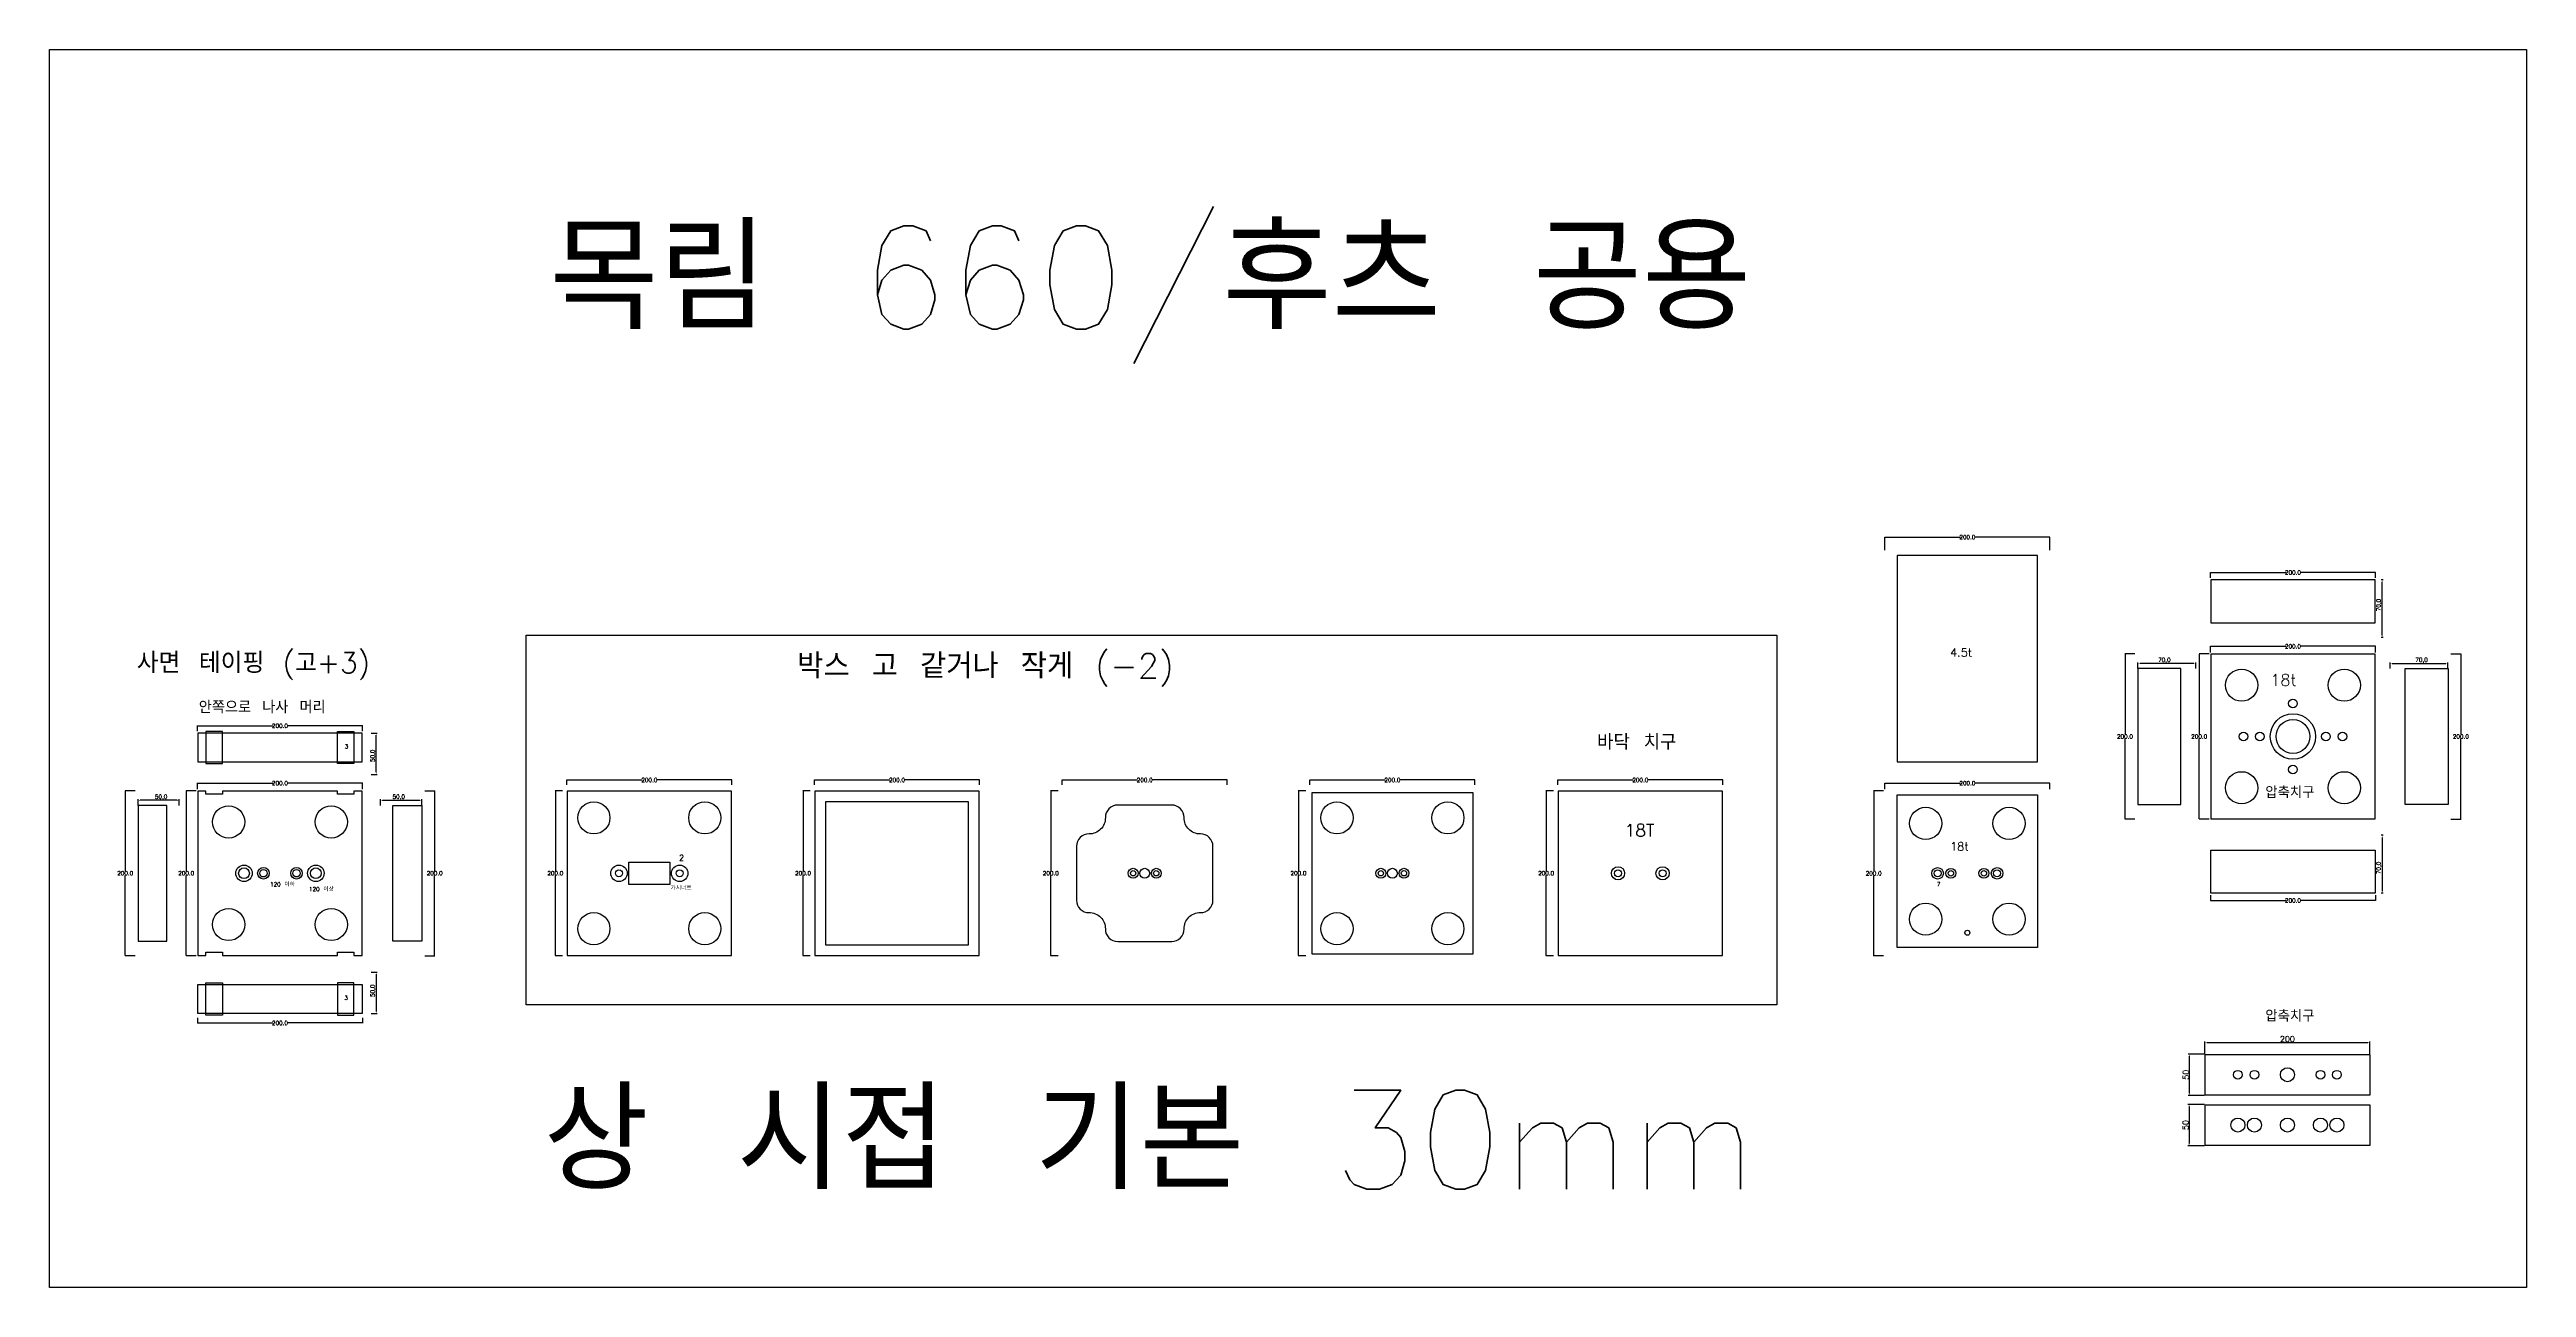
# Model space of a CAD drawing. Header units: millimetres. Extents: x 13291 to 28291, y 200 to 6643.
# Drawn here: x 13291 to 16291, y 3200 to 4700 of the extents above; entities that cross this region are included whole.
import ezdxf

# ---------------------------------------------------------------- set-up
doc = ezdxf.new("R2010")
doc.units = ezdxf.units.MM
for name, color, linetype in [('TEXT', 3, 'Continuous'), ('볼트 구멍', 7, 'Continuous'), ('치구', 7, 'Continuous'), ('치수', 7, 'Continuous')]:
    doc.layers.add(name, color=color, linetype=linetype)
doc.styles.get("Standard").update_dxf_attribs({"font": 'txt.shx', "bigfont": 'whgtxt.shx'})
doc.dimstyles.new('ISO-25', dxfattribs={"dimtxt": 2.5, "dimasz": 2.5, "dimexe": 1.25, "dimexo": 0.625, "dimtad": 1, "dimtxsty": 'Standard', "dimcen": 2.5, "dimadec": 0, "dimazin": 0, "dimtfac": 1, "dimtmove": 0, "dimatfit": 3, "dimfxl": 0, "dimarcsym": 0})
doc.dimstyles.get("Standard").update_dxf_attribs({"dimtxt": 7, "dimasz": 0.18, "dimexe": 0.18, "dimexo": 0.0625, "dimgap": 0.09, "dimtad": 0, "dimtih": 1, "dimtoh": 1, "dimdec": 1, "dimzin": 0, "dimdsep": 46, "dimtxsty": 'Standard', "dimcen": 0.09, "dimadec": 0, "dimazin": 0, "dimtfac": 1, "dimtdec": 1, "dimtofl": 0, "dimtmove": 0, "dimatfit": 3, "dimfxl": 0, "dimtolj": 1, "dimtzin": 0, "dimarcsym": 0})

# ---------------------------------------------------------------- blocks, each defined once
blk = doc.blocks.new('*D10')
at = {"layer": 'Defpoints', "color": 0, "linetype": 'Continuous'}
for p in [(14417.9, 3814.6), (14217.9, 3808.7), (14417.9, 3808.7)]:
    blk.add_point(p, dxfattribs=at)
at = {"layer": '치수', "color": 0, "linetype": 'Continuous', "lineweight": -2}
for p, q in [((14217.9, 3808.7), (14217.9, 3814.8)), ((14218.1, 3814.6), (14309.1, 3814.6)), ((14417.7, 3814.6), (14326.7, 3814.6)), ((14417.9, 3808.7), (14417.9, 3814.8))]:
    blk.add_line(p, q, dxfattribs=at)
at = {"layer": '치수', "color": 0, "linetype": 'Continuous'}
for points in [[(14218.1, 3814.6), (14218.1, 3814.5), (14217.9, 3814.6)], [(14417.7, 3814.6), (14417.7, 3814.5), (14417.9, 3814.6)]]:
    blk.add_solid(points, dxfattribs=at)
at = {"layer": '치수', "color": 0, "linetype": 'Continuous', "insert": (14317.9, 3814.6), "char_height": 5, "attachment_point": 5}
blk.add_mtext('\\A1;200.0', dxfattribs=at)
blk = doc.blocks.new('*D21')
at = {"layer": 'Defpoints', "color": 0, "linetype": 'Continuous'}
for p in [(13470.5, 3873.9), (13670.5, 3880.3), (13670.5, 3873.9)]:
    blk.add_point(p, dxfattribs=at)
at = {"layer": '치수', "color": 0, "linetype": 'Continuous', "lineweight": -2}
for p, q in [((13470.5, 3873.9), (13470.5, 3880.5)), ((13470.7, 3880.3), (13561.7, 3880.3)), ((13670.3, 3880.3), (13579.3, 3880.3)), ((13670.5, 3873.9), (13670.5, 3880.5))]:
    blk.add_line(p, q, dxfattribs=at)
at = {"layer": '치수', "color": 0, "linetype": 'Continuous'}
for points in [[(13470.7, 3880.3), (13470.7, 3880.2), (13470.5, 3880.3)], [(13670.3, 3880.3), (13670.3, 3880.2), (13670.5, 3880.3)]]:
    blk.add_solid(points, dxfattribs=at)
at = {"layer": '치수', "color": 0, "linetype": 'Continuous', "insert": (13570.5, 3880.3), "char_height": 5, "attachment_point": 5}
blk.add_mtext('\\A1;200.0', dxfattribs=at)
blk = doc.blocks.new('*D22')
at = {"layer": 'Defpoints', "color": 0, "linetype": 'Continuous'}
for p in [(13670.5, 3810.8), (13470.5, 3803.4), (13670.5, 3803.4)]:
    blk.add_point(p, dxfattribs=at)
at = {"layer": '치수', "color": 0, "linetype": 'Continuous', "lineweight": -2}
for p, q in [((13470.5, 3803.5), (13470.5, 3811)), ((13470.7, 3810.8), (13561.7, 3810.8)), ((13670.3, 3810.8), (13579.3, 3810.8)), ((13670.5, 3803.5), (13670.5, 3811))]:
    blk.add_line(p, q, dxfattribs=at)
at = {"layer": '치수', "color": 0, "linetype": 'Continuous'}
for points in [[(13470.7, 3810.8), (13470.7, 3810.8), (13470.5, 3810.8)], [(13670.3, 3810.8), (13670.3, 3810.8), (13670.5, 3810.8)]]:
    blk.add_solid(points, dxfattribs=at)
at = {"layer": '치수', "color": 0, "linetype": 'Continuous', "insert": (13570.5, 3810.8), "char_height": 5, "attachment_point": 5}
blk.add_mtext('\\A1;200.0', dxfattribs=at)
blk = doc.blocks.new('*D23')
at = {"layer": 'Defpoints', "color": 0, "linetype": 'Continuous'}
for p in [(13470.5, 3526.6), (13670.5, 3526.6), (13670.5, 3520.2)]:
    blk.add_point(p, dxfattribs=at)
at = {"layer": '치수', "color": 0, "linetype": 'Continuous', "lineweight": -2}
for p, q in [((13470.5, 3526.5), (13470.5, 3520)), ((13470.7, 3520.2), (13561.7, 3520.2)), ((13670.3, 3520.2), (13579.3, 3520.2)), ((13670.5, 3526.5), (13670.5, 3520))]:
    blk.add_line(p, q, dxfattribs=at)
at = {"layer": '치수', "color": 0, "linetype": 'Continuous'}
for points in [[(13470.7, 3520.2), (13470.7, 3520.2), (13470.5, 3520.2)], [(13670.3, 3520.2), (13670.3, 3520.2), (13670.5, 3520.2)]]:
    blk.add_solid(points, dxfattribs=at)
at = {"layer": '치수', "color": 0, "linetype": 'Continuous', "insert": (13570.5, 3520.2), "char_height": 5, "attachment_point": 5}
blk.add_mtext('\\A1;200.0', dxfattribs=at)
blk = doc.blocks.new('*D27')
at = {"layer": 'Defpoints', "color": 0}
for p in [(13398.6, 3790.1), (13398.6, 3783.3), (13448.6, 3783.3)]:
    blk.add_point(p, dxfattribs=at)
at = {"layer": '치수', "color": 0, "lineweight": -2}
for p, q in [((13398.6, 3783.9), (13398.6, 3791.3)), ((13446.1, 3790.1), (13401.1, 3790.1)), ((13448.6, 3783.9), (13448.6, 3791.3))]:
    blk.add_line(p, q, dxfattribs=at)
at = {"layer": '치수', "color": 0}
for points in [[(13401.1, 3790.5), (13401.1, 3789.6), (13398.6, 3790.1)], [(13446.1, 3790.5), (13446.1, 3789.6), (13448.6, 3790.1)]]:
    blk.add_solid(points, dxfattribs=at)
at = {"layer": '치수', "color": 0, "insert": (13426.6, 3793.6), "char_height": 5, "attachment_point": 5}
blk.add_mtext('50,0', dxfattribs=at)
blk = doc.blocks.new('*D28')
at = {"layer": 'Defpoints', "color": 0, "linetype": 'Continuous'}
for p in [(13395.2, 3801.6), (13383.1, 3601.6), (13395.2, 3601.6)]:
    blk.add_point(p, dxfattribs=at)
at = {"layer": '치수', "color": 0, "linetype": 'Continuous', "lineweight": -2}
for p, q in [((13395.1, 3801.6), (13383, 3801.6)), ((13383.1, 3801.4), (13383.1, 3704.2)), ((13383.1, 3601.8), (13383.1, 3699)), ((13395.1, 3601.6), (13383, 3601.6))]:
    blk.add_line(p, q, dxfattribs=at)
at = {"layer": '치수', "color": 0, "linetype": 'Continuous'}
for points in [[(13383.1, 3801.4), (13383.2, 3801.4), (13383.1, 3801.6)], [(13383.1, 3601.8), (13383.2, 3601.8), (13383.1, 3601.6)]]:
    blk.add_solid(points, dxfattribs=at)
at = {"layer": '치수', "color": 0, "linetype": 'Continuous', "insert": (13383.1, 3701.6), "char_height": 5, "attachment_point": 5}
blk.add_mtext('\\A1;200.0', dxfattribs=at)
blk = doc.blocks.new('*D29')
at = {"layer": 'Defpoints', "color": 0, "linetype": 'Continuous'}
for p in [(13469, 3801.6), (13457, 3601.6), (13469, 3601.6)]:
    blk.add_point(p, dxfattribs=at)
at = {"layer": '치수', "color": 0, "linetype": 'Continuous', "lineweight": -2}
for p, q in [((13469, 3801.6), (13456.8, 3801.6)), ((13457, 3801.4), (13457, 3704.2)), ((13457, 3601.8), (13457, 3699)), ((13469, 3601.6), (13456.8, 3601.6))]:
    blk.add_line(p, q, dxfattribs=at)
at = {"layer": '치수', "color": 0, "linetype": 'Continuous'}
for points in [[(13456.9, 3801.4), (13457, 3801.4), (13457, 3801.6)], [(13456.9, 3601.8), (13457, 3601.8), (13457, 3601.6)]]:
    blk.add_solid(points, dxfattribs=at)
at = {"layer": '치수', "color": 0, "linetype": 'Continuous', "insert": (13457, 3701.6), "char_height": 5, "attachment_point": 5}
blk.add_mtext('\\A1;200.0', dxfattribs=at)
blk = doc.blocks.new('*D33')
at = {"layer": 'Defpoints', "color": 0, "linetype": 'Continuous'}
for p in [(14117.9, 3814.6), (13917.9, 3808.7), (14117.9, 3808.7)]:
    blk.add_point(p, dxfattribs=at)
at = {"layer": '치수', "color": 0, "linetype": 'Continuous', "lineweight": -2}
for p, q in [((13917.9, 3808.7), (13917.9, 3814.8)), ((13918.1, 3814.6), (14009.1, 3814.6)), ((14117.7, 3814.6), (14026.7, 3814.6)), ((14117.9, 3808.7), (14117.9, 3814.8))]:
    blk.add_line(p, q, dxfattribs=at)
at = {"layer": '치수', "color": 0, "linetype": 'Continuous'}
for points in [[(13918.1, 3814.6), (13918.1, 3814.5), (13917.9, 3814.6)], [(14117.7, 3814.6), (14117.7, 3814.5), (14117.9, 3814.6)]]:
    blk.add_solid(points, dxfattribs=at)
at = {"layer": '치수', "color": 0, "linetype": 'Continuous', "insert": (14017.9, 3814.6), "char_height": 5, "attachment_point": 5}
blk.add_mtext('\\A1;200.0', dxfattribs=at)
blk = doc.blocks.new('*D34')
at = {"layer": 'Defpoints', "color": 0}
for p in [(13692.4, 3783.3), (13742.4, 3790.1), (13742.4, 3783.3)]:
    blk.add_point(p, dxfattribs=at)
at = {"layer": '치수', "color": 0, "lineweight": -2}
for p, q in [((13692.4, 3783.9), (13692.4, 3791.3)), ((13694.9, 3790.1), (13739.9, 3790.1)), ((13742.4, 3783.9), (13742.4, 3791.3))]:
    blk.add_line(p, q, dxfattribs=at)
at = {"layer": '치수', "color": 0}
for points in [[(13694.9, 3790.5), (13694.9, 3789.6), (13692.4, 3790.1)], [(13739.9, 3790.5), (13739.9, 3789.6), (13742.4, 3790.1)]]:
    blk.add_solid(points, dxfattribs=at)
at = {"layer": '치수', "color": 0, "insert": (13714.4, 3793.6), "char_height": 5, "attachment_point": 5}
blk.add_mtext('50,0', dxfattribs=at)
blk = doc.blocks.new('*D35')
at = {"layer": 'Defpoints', "color": 0}
for p in [(13680.2, 3871.4), (13687.1, 3871.4), (13680.2, 3821.4)]:
    blk.add_point(p, dxfattribs=at)
at = {"layer": '치수', "color": 0, "lineweight": -2}
for p, q in [((13680.8, 3871.4), (13688.3, 3871.4)), ((13687.1, 3823.9), (13687.1, 3868.9)), ((13680.8, 3821.4), (13688.3, 3821.4))]:
    blk.add_line(p, q, dxfattribs=at)
at = {"layer": '치수', "color": 0}
for points in [[(13686.7, 3868.9), (13687.5, 3868.9), (13687.1, 3871.4)], [(13686.7, 3823.9), (13687.5, 3823.9), (13687.1, 3821.4)]]:
    blk.add_solid(points, dxfattribs=at)
at = {"layer": '치수', "color": 0, "insert": (13683.5, 3843.9), "char_height": 5, "attachment_point": 5, "rotation": 90}
blk.add_mtext('50,0', dxfattribs=at)
blk = doc.blocks.new('*D36')
at = {"layer": 'Defpoints', "color": 0}
for p in [(13680.2, 3581.7), (13680.2, 3531.7), (13687.1, 3531.7)]:
    blk.add_point(p, dxfattribs=at)
at = {"layer": '치수', "color": 0, "lineweight": -2}
for p, q in [((13680.8, 3581.7), (13688.3, 3581.7)), ((13687.1, 3579.2), (13687.1, 3534.2)), ((13680.8, 3531.7), (13688.3, 3531.7))]:
    blk.add_line(p, q, dxfattribs=at)
at = {"layer": '치수', "color": 0}
for points in [[(13686.7, 3579.2), (13687.5, 3579.2), (13687.1, 3581.7)], [(13686.7, 3534.2), (13687.5, 3534.2), (13687.1, 3531.7)]]:
    blk.add_solid(points, dxfattribs=at)
at = {"layer": '치수', "color": 0, "insert": (13683.5, 3559.2), "char_height": 5, "attachment_point": 5, "rotation": 90}
blk.add_mtext('50,0', dxfattribs=at)
blk = doc.blocks.new('*D37')
at = {"layer": 'Defpoints', "color": 0, "linetype": 'Continuous'}
for p in [(14213, 3801.6), (14204.1, 3601.6), (14213, 3601.6)]:
    blk.add_point(p, dxfattribs=at)
at = {"layer": '치수', "color": 0, "linetype": 'Continuous', "lineweight": -2}
for p, q in [((14212.9, 3801.6), (14203.9, 3801.6)), ((14204.1, 3801.4), (14204.1, 3704.2)), ((14204.1, 3601.8), (14204.1, 3699)), ((14212.9, 3601.6), (14203.9, 3601.6))]:
    blk.add_line(p, q, dxfattribs=at)
at = {"layer": '치수', "color": 0, "linetype": 'Continuous'}
for points in [[(14204.1, 3801.4), (14204.1, 3801.4), (14204.1, 3801.6)], [(14204.1, 3601.8), (14204.1, 3601.8), (14204.1, 3601.6)]]:
    blk.add_solid(points, dxfattribs=at)
at = {"layer": '치수', "color": 0, "linetype": 'Continuous', "insert": (14204.1, 3701.6), "char_height": 5, "attachment_point": 5}
blk.add_mtext('\\A1;200.0', dxfattribs=at)
blk = doc.blocks.new('*D38')
at = {"layer": 'Defpoints', "color": 0, "linetype": 'Continuous'}
for p in [(13913, 3801.6), (13904.1, 3601.6), (13913, 3601.6)]:
    blk.add_point(p, dxfattribs=at)
at = {"layer": '치수', "color": 0, "linetype": 'Continuous', "lineweight": -2}
for p, q in [((13912.9, 3801.6), (13903.9, 3801.6)), ((13904.1, 3801.4), (13904.1, 3704.2)), ((13904.1, 3601.8), (13904.1, 3699)), ((13912.9, 3601.6), (13903.9, 3601.6))]:
    blk.add_line(p, q, dxfattribs=at)
at = {"layer": '치수', "color": 0, "linetype": 'Continuous'}
for points in [[(13904.1, 3801.4), (13904.1, 3801.4), (13904.1, 3801.6)], [(13904.1, 3601.8), (13904.1, 3601.8), (13904.1, 3601.6)]]:
    blk.add_solid(points, dxfattribs=at)
at = {"layer": '치수', "color": 0, "linetype": 'Continuous', "insert": (13904.1, 3701.6), "char_height": 5, "attachment_point": 5}
blk.add_mtext('\\A1;200.0', dxfattribs=at)
blk = doc.blocks.new('*D39')
at = {"layer": 'Defpoints', "color": 0, "linetype": 'Continuous'}
for p in [(13745.8, 3801.6), (13745.8, 3601.6), (13757.9, 3601.6)]:
    blk.add_point(p, dxfattribs=at)
at = {"layer": '치수', "color": 0, "linetype": 'Continuous', "lineweight": -2}
for p, q in [((13745.9, 3801.6), (13758.1, 3801.6)), ((13757.9, 3801.4), (13757.9, 3704.2)), ((13757.9, 3601.8), (13757.9, 3699)), ((13745.9, 3601.6), (13758.1, 3601.6))]:
    blk.add_line(p, q, dxfattribs=at)
at = {"layer": '치수', "color": 0, "linetype": 'Continuous'}
for points in [[(13757.8, 3801.4), (13757.9, 3801.4), (13757.9, 3801.6)], [(13757.8, 3601.8), (13757.9, 3601.8), (13757.9, 3601.6)]]:
    blk.add_solid(points, dxfattribs=at)
at = {"layer": '치수', "color": 0, "linetype": 'Continuous', "insert": (13757.9, 3701.6), "char_height": 5, "attachment_point": 5}
blk.add_mtext('\\A1;200.0', dxfattribs=at)
blk = doc.blocks.new('*D88')
at = {"layer": 'Defpoints', "color": 0, "linetype": 'Continuous'}
for p in [(15514.3, 4093.1), (15714.3, 4108.8), (15714.3, 4093.1)]:
    blk.add_point(p, dxfattribs=at)
at = {"layer": '치수', "color": 0, "linetype": 'Continuous', "lineweight": -2}
for p, q in [((15514.3, 4093.2), (15514.3, 4109)), ((15514.5, 4108.8), (15605.4, 4108.8)), ((15714.1, 4108.8), (15623.1, 4108.8)), ((15714.3, 4093.2), (15714.3, 4109))]:
    blk.add_line(p, q, dxfattribs=at)
at = {"layer": '치수', "color": 0, "linetype": 'Continuous'}
for points in [[(15514.5, 4108.9), (15514.5, 4108.8), (15514.3, 4108.8)], [(15714.1, 4108.9), (15714.1, 4108.8), (15714.3, 4108.8)]]:
    blk.add_solid(points, dxfattribs=at)
at = {"layer": '치수', "color": 0, "linetype": 'Continuous', "insert": (15614.3, 4108.8), "char_height": 5, "attachment_point": 5}
blk.add_mtext('\\A1;200.0', dxfattribs=at)
blk = doc.blocks.new('*D89')
at = {"layer": 'Defpoints', "color": 0, "linetype": 'Continuous'}
for p in [(15714.3, 3810.7), (15514.3, 3803.3), (15714.3, 3803.3)]:
    blk.add_point(p, dxfattribs=at)
at = {"layer": '치수', "color": 0, "linetype": 'Continuous', "lineweight": -2}
for p, q in [((15514.3, 3803.4), (15514.3, 3810.9)), ((15514.5, 3810.7), (15605.4, 3810.7)), ((15714.1, 3810.7), (15623.1, 3810.7)), ((15714.3, 3803.4), (15714.3, 3810.9))]:
    blk.add_line(p, q, dxfattribs=at)
at = {"layer": '치수', "color": 0, "linetype": 'Continuous'}
for points in [[(15514.5, 3810.8), (15514.5, 3810.7), (15514.3, 3810.7)], [(15714.1, 3810.8), (15714.1, 3810.7), (15714.3, 3810.7)]]:
    blk.add_solid(points, dxfattribs=at)
at = {"layer": '치수', "color": 0, "linetype": 'Continuous', "insert": (15614.3, 3810.7), "char_height": 5, "attachment_point": 5}
blk.add_mtext('\\A1;200.0', dxfattribs=at)
blk = doc.blocks.new('*D90')
at = {"layer": 'Defpoints', "color": 0, "linetype": 'Continuous'}
for p in [(15017.9, 3814.6), (14817.9, 3808.7), (15017.9, 3808.7)]:
    blk.add_point(p, dxfattribs=at)
at = {"layer": '치수', "color": 0, "linetype": 'Continuous', "lineweight": -2}
for p, q in [((14817.9, 3808.7), (14817.9, 3814.8)), ((14818.1, 3814.6), (14909.1, 3814.6)), ((15017.7, 3814.6), (14926.7, 3814.6)), ((15017.9, 3808.7), (15017.9, 3814.8))]:
    blk.add_line(p, q, dxfattribs=at)
at = {"layer": '치수', "color": 0, "linetype": 'Continuous'}
for points in [[(14818.1, 3814.6), (14818.1, 3814.5), (14817.9, 3814.6)], [(15017.7, 3814.6), (15017.7, 3814.5), (15017.9, 3814.6)]]:
    blk.add_solid(points, dxfattribs=at)
at = {"layer": '치수', "color": 0, "linetype": 'Continuous', "insert": (14917.9, 3814.6), "char_height": 5, "attachment_point": 5}
blk.add_mtext('\\A1;200.0', dxfattribs=at)
blk = doc.blocks.new('*D91')
at = {"layer": 'Defpoints', "color": 0, "linetype": 'Continuous'}
for p in [(14813, 3801.6), (14804.1, 3601.6), (14813, 3601.6)]:
    blk.add_point(p, dxfattribs=at)
at = {"layer": '치수', "color": 0, "linetype": 'Continuous', "lineweight": -2}
for p, q in [((14812.9, 3801.6), (14803.9, 3801.6)), ((14804.1, 3801.4), (14804.1, 3704.2)), ((14804.1, 3601.8), (14804.1, 3699)), ((14812.9, 3601.6), (14803.9, 3601.6))]:
    blk.add_line(p, q, dxfattribs=at)
at = {"layer": '치수', "color": 0, "linetype": 'Continuous'}
for points in [[(14804.1, 3801.4), (14804.1, 3801.4), (14804.1, 3801.6)], [(14804.1, 3601.8), (14804.1, 3601.8), (14804.1, 3601.6)]]:
    blk.add_solid(points, dxfattribs=at)
at = {"layer": '치수', "color": 0, "linetype": 'Continuous', "insert": (14804.1, 3701.6), "char_height": 5, "attachment_point": 5}
blk.add_mtext('\\A1;200.0', dxfattribs=at)
blk = doc.blocks.new('*D92')
at = {"layer": 'Defpoints', "color": 0, "linetype": 'Continuous'}
for p in [(14513, 3801.6), (14504.1, 3601.6), (14513, 3601.6)]:
    blk.add_point(p, dxfattribs=at)
at = {"layer": '치수', "color": 0, "linetype": 'Continuous', "lineweight": -2}
for p, q in [((14512.9, 3801.6), (14503.9, 3801.6)), ((14504.1, 3801.4), (14504.1, 3704.2)), ((14504.1, 3601.8), (14504.1, 3699)), ((14512.9, 3601.6), (14503.9, 3601.6))]:
    blk.add_line(p, q, dxfattribs=at)
at = {"layer": '치수', "color": 0, "linetype": 'Continuous'}
for points in [[(14504.1, 3801.4), (14504.1, 3801.4), (14504.1, 3801.6)], [(14504.1, 3601.8), (14504.1, 3601.8), (14504.1, 3601.6)]]:
    blk.add_solid(points, dxfattribs=at)
at = {"layer": '치수', "color": 0, "linetype": 'Continuous', "insert": (14504.1, 3701.6), "char_height": 5, "attachment_point": 5}
blk.add_mtext('\\A1;200.0', dxfattribs=at)
blk = doc.blocks.new('*D93')
at = {"layer": 'Defpoints', "color": 0, "linetype": 'Continuous'}
for p in [(14717.9, 3814.6), (14517.9, 3808.7), (14717.9, 3808.7)]:
    blk.add_point(p, dxfattribs=at)
at = {"layer": '치수', "color": 0, "linetype": 'Continuous', "lineweight": -2}
for p, q in [((14517.9, 3808.7), (14517.9, 3814.8)), ((14518.1, 3814.6), (14609.1, 3814.6)), ((14717.7, 3814.6), (14626.7, 3814.6)), ((14717.9, 3808.7), (14717.9, 3814.8))]:
    blk.add_line(p, q, dxfattribs=at)
at = {"layer": '치수', "color": 0, "linetype": 'Continuous'}
for points in [[(14518.1, 3814.6), (14518.1, 3814.5), (14517.9, 3814.6)], [(14717.7, 3814.6), (14717.7, 3814.5), (14717.9, 3814.6)]]:
    blk.add_solid(points, dxfattribs=at)
at = {"layer": '치수', "color": 0, "linetype": 'Continuous', "insert": (14617.9, 3814.6), "char_height": 5, "attachment_point": 5}
blk.add_mtext('\\A1;200.0', dxfattribs=at)
blk = doc.blocks.new('*D99')
at = {"layer": 'Defpoints', "color": 0, "linetype": 'Continuous'}
for p in [(15318.2, 3814.6), (15118.2, 3808.7), (15318.2, 3808.7)]:
    blk.add_point(p, dxfattribs=at)
at = {"layer": '치수', "color": 0, "linetype": 'Continuous', "lineweight": -2}
for p, q in [((15118.2, 3808.7), (15118.2, 3814.8)), ((15118.3, 3814.6), (15209.3, 3814.6)), ((15318, 3814.6), (15227, 3814.6)), ((15318.2, 3808.7), (15318.2, 3814.8))]:
    blk.add_line(p, q, dxfattribs=at)
at = {"layer": '치수', "color": 0, "linetype": 'Continuous'}
for points in [[(15118.3, 3814.6), (15118.3, 3814.5), (15118.2, 3814.6)], [(15318, 3814.6), (15318, 3814.5), (15318.2, 3814.6)]]:
    blk.add_solid(points, dxfattribs=at)
at = {"layer": '치수', "color": 0, "linetype": 'Continuous', "insert": (15218.2, 3814.6), "char_height": 5, "attachment_point": 5}
blk.add_mtext('\\A1;200.0', dxfattribs=at)
blk = doc.blocks.new('*D100')
at = {"layer": 'Defpoints', "color": 0, "linetype": 'Continuous'}
for p in [(15113, 3801.6), (15104.1, 3601.6), (15113, 3601.6)]:
    blk.add_point(p, dxfattribs=at)
at = {"layer": '치수', "color": 0, "linetype": 'Continuous', "lineweight": -2}
for p, q in [((15112.9, 3801.6), (15103.9, 3801.6)), ((15104.1, 3801.4), (15104.1, 3704.2)), ((15104.1, 3601.8), (15104.1, 3699)), ((15112.9, 3601.6), (15103.9, 3601.6))]:
    blk.add_line(p, q, dxfattribs=at)
at = {"layer": '치수', "color": 0, "linetype": 'Continuous'}
for points in [[(15104.1, 3801.4), (15104.1, 3801.4), (15104.1, 3801.6)], [(15104.1, 3601.8), (15104.1, 3601.8), (15104.1, 3601.6)]]:
    blk.add_solid(points, dxfattribs=at)
at = {"layer": '치수', "color": 0, "linetype": 'Continuous', "insert": (15104.1, 3701.6), "char_height": 5, "attachment_point": 5}
blk.add_mtext('\\A1;200.0', dxfattribs=at)
blk = doc.blocks.new('*D101')
at = {"layer": 'Defpoints', "color": 0, "linetype": 'Continuous'}
for p in [(15512.8, 3801.5), (15500.8, 3601.5), (15512.8, 3601.5)]:
    blk.add_point(p, dxfattribs=at)
at = {"layer": '치수', "color": 0, "linetype": 'Continuous', "lineweight": -2}
for p, q in [((15512.8, 3801.5), (15500.6, 3801.5)), ((15500.8, 3801.3), (15500.8, 3704.1)), ((15500.8, 3601.7), (15500.8, 3698.9)), ((15512.8, 3601.5), (15500.6, 3601.5))]:
    blk.add_line(p, q, dxfattribs=at)
at = {"layer": '치수', "color": 0, "linetype": 'Continuous'}
for points in [[(15500.7, 3801.3), (15500.8, 3801.3), (15500.8, 3801.5)], [(15500.7, 3601.7), (15500.8, 3601.7), (15500.8, 3601.5)]]:
    blk.add_solid(points, dxfattribs=at)
at = {"layer": '치수', "color": 0, "linetype": 'Continuous', "insert": (15500.8, 3701.5), "char_height": 5, "attachment_point": 5}
blk.add_mtext('\\A1;200.0', dxfattribs=at)
blk = doc.blocks.new('*D113')
at = {"layer": 'Defpoints', "color": 0, "linetype": 'Continuous'}
for p in [(15908.6, 3969.2), (16108.6, 3976.6), (16108.6, 3969.2)]:
    blk.add_point(p, dxfattribs=at)
at = {"layer": '치수', "color": 0, "linetype": 'Continuous', "lineweight": -2}
for p, q in [((15908.6, 3969.2), (15908.6, 3976.7)), ((15908.8, 3976.6), (15999.8, 3976.6)), ((16108.4, 3976.6), (16017.4, 3976.6)), ((16108.6, 3969.2), (16108.6, 3976.7))]:
    blk.add_line(p, q, dxfattribs=at)
at = {"layer": '치수', "color": 0, "linetype": 'Continuous'}
for points in [[(15908.8, 3976.6), (15908.8, 3976.5), (15908.6, 3976.6)], [(16108.4, 3976.6), (16108.4, 3976.5), (16108.6, 3976.6)]]:
    blk.add_solid(points, dxfattribs=at)
at = {"layer": '치수', "color": 0, "linetype": 'Continuous', "insert": (16008.6, 3976.6), "char_height": 5, "attachment_point": 5}
blk.add_mtext('\\A1;200.0', dxfattribs=at)
blk = doc.blocks.new('*D114')
at = {"layer": 'Defpoints', "color": 0, "linetype": 'Continuous'}
for p in [(15908.6, 4059.6), (16108.6, 4066), (16108.6, 4059.6)]:
    blk.add_point(p, dxfattribs=at)
at = {"layer": '치수', "color": 0, "linetype": 'Continuous', "lineweight": -2}
for p, q in [((15908.6, 4059.7), (15908.6, 4066.2)), ((15908.8, 4066), (15999.8, 4066)), ((16108.4, 4066), (16017.4, 4066)), ((16108.6, 4059.7), (16108.6, 4066.2))]:
    blk.add_line(p, q, dxfattribs=at)
at = {"layer": '치수', "color": 0, "linetype": 'Continuous'}
for points in [[(15908.8, 4066.1), (15908.8, 4066), (15908.6, 4066)], [(16108.4, 4066.1), (16108.4, 4066), (16108.6, 4066)]]:
    blk.add_solid(points, dxfattribs=at)
at = {"layer": '치수', "color": 0, "linetype": 'Continuous', "insert": (16008.6, 4066), "char_height": 5, "attachment_point": 5}
blk.add_mtext('\\A1;200.0', dxfattribs=at)
blk = doc.blocks.new('*D115')
at = {"layer": 'Defpoints', "color": 0, "linetype": 'Continuous'}
for p in [(16199.9, 3967.3), (16199.9, 3767.3), (16212, 3767.3)]:
    blk.add_point(p, dxfattribs=at)
at = {"layer": '치수', "color": 0, "linetype": 'Continuous', "lineweight": -2}
for p, q in [((16200, 3967.3), (16212.2, 3967.3)), ((16212, 3967.2), (16212, 3869.9)), ((16212, 3767.5), (16212, 3864.7)), ((16200, 3767.3), (16212.2, 3767.3))]:
    blk.add_line(p, q, dxfattribs=at)
at = {"layer": '치수', "color": 0, "linetype": 'Continuous'}
for points in [[(16211.9, 3967.2), (16212, 3967.2), (16212, 3967.3)], [(16211.9, 3767.5), (16212, 3767.5), (16212, 3767.3)]]:
    blk.add_solid(points, dxfattribs=at)
at = {"layer": '치수', "color": 0, "linetype": 'Continuous', "insert": (16212, 3867.3), "char_height": 5, "attachment_point": 5}
blk.add_mtext('\\A1;200.0', dxfattribs=at)
blk = doc.blocks.new('*D116')
at = {"layer": 'Defpoints', "color": 0}
for p in [(16116.7, 4057.1), (16118.3, 4057.1), (16118.3, 3987.1)]:
    blk.add_point(p, dxfattribs=at)
at = {"layer": '치수', "color": 0, "lineweight": -2}
for p, q in [((16117.7, 4057.1), (16115.4, 4057.1)), ((16116.7, 3989.6), (16116.7, 4054.6)), ((16117.7, 3987.1), (16115.4, 3987.1))]:
    blk.add_line(p, q, dxfattribs=at)
at = {"layer": '치수', "color": 0}
for points in [[(16116.3, 4054.6), (16117.1, 4054.6), (16116.7, 4057.1)], [(16116.3, 3989.6), (16117.1, 3989.6), (16116.7, 3987.1)]]:
    blk.add_solid(points, dxfattribs=at)
at = {"layer": '치수', "color": 0, "insert": (16113.1, 4026.6), "char_height": 5, "attachment_point": 5, "rotation": 90}
blk.add_mtext('70,0', dxfattribs=at)
blk = doc.blocks.new('*D117')
at = {"layer": 'Defpoints', "color": 0}
for p in [(16126.4, 3949), (16196.4, 3955.8), (16196.4, 3949.2)]:
    blk.add_point(p, dxfattribs=at)
at = {"layer": '치수', "color": 0, "lineweight": -2}
for p, q in [((16126.4, 3949.7), (16126.4, 3957.1)), ((16128.9, 3955.8), (16193.9, 3955.8)), ((16196.4, 3949.9), (16196.4, 3957.1))]:
    blk.add_line(p, q, dxfattribs=at)
at = {"layer": '치수', "color": 0}
for points in [[(16128.9, 3956.2), (16128.9, 3955.4), (16126.4, 3955.8)], [(16193.9, 3956.2), (16193.9, 3955.4), (16196.4, 3955.8)]]:
    blk.add_solid(points, dxfattribs=at)
at = {"layer": '치수', "color": 0, "insert": (16164.4, 3959.4), "char_height": 5, "attachment_point": 5}
blk.add_mtext('70,0', dxfattribs=at)
blk = doc.blocks.new('*D118')
at = {"layer": 'Defpoints', "color": 0, "linetype": 'Continuous'}
for p in [(15908.6, 3675), (16108.6, 3675), (16108.6, 3668.6)]:
    blk.add_point(p, dxfattribs=at)
at = {"layer": '치수', "color": 0, "linetype": 'Continuous', "lineweight": -2}
for p, q in [((15908.6, 3675), (15908.6, 3668.5)), ((15908.8, 3668.6), (15999.8, 3668.6)), ((16108.4, 3668.6), (16017.4, 3668.6)), ((16108.6, 3675), (16108.6, 3668.5))]:
    blk.add_line(p, q, dxfattribs=at)
at = {"layer": '치수', "color": 0, "linetype": 'Continuous'}
for points in [[(15908.8, 3668.7), (15908.8, 3668.6), (15908.6, 3668.6)], [(16108.4, 3668.7), (16108.4, 3668.6), (16108.6, 3668.6)]]:
    blk.add_solid(points, dxfattribs=at)
at = {"layer": '치수', "color": 0, "linetype": 'Continuous', "insert": (16008.6, 3668.6), "char_height": 5, "attachment_point": 5}
blk.add_mtext('\\A1;200.0', dxfattribs=at)
blk = doc.blocks.new('*D119')
at = {"layer": 'Defpoints', "color": 0}
for p in [(16118.3, 3747.6), (16116.7, 3677.6), (16118.3, 3677.6)]:
    blk.add_point(p, dxfattribs=at)
at = {"layer": '치수', "color": 0, "lineweight": -2}
for p, q in [((16117.7, 3747.6), (16115.4, 3747.6)), ((16116.7, 3745.1), (16116.7, 3680.1)), ((16117.7, 3677.6), (16115.4, 3677.6))]:
    blk.add_line(p, q, dxfattribs=at)
at = {"layer": '치수', "color": 0}
for points in [[(16116.3, 3745.1), (16117.1, 3745.1), (16116.7, 3747.6)], [(16116.3, 3680.1), (16117.1, 3680.1), (16116.7, 3677.6)]]:
    blk.add_solid(points, dxfattribs=at)
at = {"layer": '치수', "color": 0, "insert": (16113.1, 3708.1), "char_height": 5, "attachment_point": 5, "rotation": 90}
blk.add_mtext('70,0', dxfattribs=at)
blk = doc.blocks.new('*D120')
at = {"layer": 'Defpoints', "color": 0, "linetype": 'Continuous'}
for p in [(15817.3, 3967.3), (15805.2, 3767.3), (15817.3, 3767.3)]:
    blk.add_point(p, dxfattribs=at)
at = {"layer": '치수', "color": 0, "linetype": 'Continuous', "lineweight": -2}
for p, q in [((15817.2, 3967.3), (15805.1, 3967.3)), ((15805.2, 3967.2), (15805.2, 3869.9)), ((15805.2, 3767.5), (15805.2, 3864.7)), ((15817.2, 3767.3), (15805.1, 3767.3))]:
    blk.add_line(p, q, dxfattribs=at)
at = {"layer": '치수', "color": 0, "linetype": 'Continuous'}
for points in [[(15805.2, 3967.2), (15805.3, 3967.2), (15805.2, 3967.3)], [(15805.2, 3767.5), (15805.3, 3767.5), (15805.2, 3767.3)]]:
    blk.add_solid(points, dxfattribs=at)
at = {"layer": '치수', "color": 0, "linetype": 'Continuous', "insert": (15805.2, 3867.3), "char_height": 5, "attachment_point": 5}
blk.add_mtext('\\A1;200.0', dxfattribs=at)
blk = doc.blocks.new('*D121')
at = {"layer": 'Defpoints', "color": 0}
for p in [(15820.9, 3955.8), (15820.9, 3949.2), (15890.9, 3949)]:
    blk.add_point(p, dxfattribs=at)
at = {"layer": '치수', "color": 0, "lineweight": -2}
for p, q in [((15820.9, 3949.9), (15820.9, 3957.1)), ((15888.4, 3955.8), (15823.4, 3955.8)), ((15890.9, 3949.7), (15890.9, 3957.1))]:
    blk.add_line(p, q, dxfattribs=at)
at = {"layer": '치수', "color": 0}
for points in [[(15823.4, 3956.2), (15823.4, 3955.4), (15820.9, 3955.8)], [(15888.4, 3956.2), (15888.4, 3955.4), (15890.9, 3955.8)]]:
    blk.add_solid(points, dxfattribs=at)
at = {"layer": '치수', "color": 0, "insert": (15852.9, 3959.4), "char_height": 5, "attachment_point": 5}
blk.add_mtext('70,0', dxfattribs=at)
blk = doc.blocks.new('*D122')
at = {"layer": 'Defpoints', "color": 0}
for p in [(15901.9, 3421.5), (15882.8, 3371.5), (15901.9, 3371.5)]:
    blk.add_point(p, dxfattribs=at)
at = {"layer": '치수', "color": 0, "lineweight": -2}
for p, q in [((15901.3, 3421.5), (15881.5, 3421.5)), ((15882.8, 3419), (15882.8, 3374)), ((15901.3, 3371.5), (15881.5, 3371.5))]:
    blk.add_line(p, q, dxfattribs=at)
at = {"layer": '치수', "color": 0}
for points in [[(15882.3, 3419), (15883.2, 3419), (15882.8, 3421.5)], [(15882.3, 3374), (15883.2, 3374), (15882.8, 3371.5)]]:
    blk.add_solid(points, dxfattribs=at)
at = {"layer": '치수', "color": 0, "insert": (15878.6, 3396.5), "char_height": 7, "attachment_point": 5, "rotation": 90}
blk.add_mtext('50', dxfattribs=at)
blk = doc.blocks.new('*D123')
at = {"layer": 'Defpoints', "color": 0}
for p in [(15901.9, 3482.5), (15883.1, 3432.5), (15901.9, 3432.5)]:
    blk.add_point(p, dxfattribs=at)
at = {"layer": '치수', "color": 0, "lineweight": -2}
for p, q in [((15901.3, 3482.5), (15881.8, 3482.5)), ((15883.1, 3480), (15883.1, 3435)), ((15901.3, 3432.5), (15881.8, 3432.5))]:
    blk.add_line(p, q, dxfattribs=at)
at = {"layer": '치수', "color": 0}
for points in [[(15882.6, 3480), (15883.5, 3480), (15883.1, 3482.5)], [(15882.6, 3435), (15883.5, 3435), (15883.1, 3432.5)]]:
    blk.add_solid(points, dxfattribs=at)
at = {"layer": '치수', "color": 0, "insert": (15878.9, 3457.5), "char_height": 7, "attachment_point": 5, "rotation": 90}
blk.add_mtext('50', dxfattribs=at)
blk = doc.blocks.new('*D125')
at = {"layer": 'Defpoints', "color": 0, "linetype": 'Continuous'}
for p in [(15907.1, 3967.3), (15895.1, 3767.3), (15907.1, 3767.3)]:
    blk.add_point(p, dxfattribs=at)
at = {"layer": '치수', "color": 0, "linetype": 'Continuous', "lineweight": -2}
for p, q in [((15907.1, 3967.3), (15894.9, 3967.3)), ((15895.1, 3967.2), (15895.1, 3869.9)), ((15895.1, 3767.5), (15895.1, 3864.7)), ((15907.1, 3767.3), (15894.9, 3767.3))]:
    blk.add_line(p, q, dxfattribs=at)
at = {"layer": '치수', "color": 0, "linetype": 'Continuous'}
for points in [[(15895, 3967.2), (15895.1, 3967.2), (15895.1, 3967.3)], [(15895, 3767.5), (15895.1, 3767.5), (15895.1, 3767.3)]]:
    blk.add_solid(points, dxfattribs=at)
at = {"layer": '치수', "color": 0, "linetype": 'Continuous', "insert": (15895.1, 3867.3), "char_height": 5, "attachment_point": 5}
blk.add_mtext('\\A1;200.0', dxfattribs=at)
blk = doc.blocks.new('*D126')
at = {"layer": 'Defpoints', "color": 0}
for p in [(15901.9, 3482), (16101.9, 3496.6), (16101.9, 3482)]:
    blk.add_point(p, dxfattribs=at)
at = {"layer": '치수', "color": 0, "lineweight": -2}
for p, q in [((15901.9, 3482.7), (15901.9, 3497.9)), ((15904.4, 3496.6), (16099.4, 3496.6)), ((16101.9, 3482.7), (16101.9, 3497.9))]:
    blk.add_line(p, q, dxfattribs=at)
at = {"layer": '치수', "color": 0}
for points in [[(15904.4, 3497), (15904.4, 3496.2), (15901.9, 3496.6)], [(16099.4, 3497), (16099.4, 3496.2), (16101.9, 3496.6)]]:
    blk.add_solid(points, dxfattribs=at)
at = {"layer": '치수', "color": 0, "insert": (16001.9, 3500.7), "char_height": 7, "attachment_point": 5}
blk.add_mtext('200', dxfattribs=at)

msp = doc.modelspace()

# ---------------------------------------------------------------- linework, layer by layer
at = {"color": 6}
msp.add_lwpolyline([(13868.877, 3990.264), (15383.388, 3990.264), (15383.388, 3542.106), (13868.877, 3542.106)], close=True, dxfattribs=at)
at = {"layer": 'TEXT', "color": 6}
msp.add_lwpolyline([(13291.441, 3199.699), (13291.441, 4699.699), (16291.441, 4699.699), (16291.441, 3199.699)], close=True, dxfattribs=at)
at = {"layer": '볼트 구멍', "color": 3}
msp.add_lwpolyline([(14042.9, 3688.081), (13992.9, 3688.081), (13992.9, 3715.081), (14042.9, 3715.081)], close=True, dxfattribs=at)
for centre, radius in [((16008.607, 3907.338), 5.25), ((15948.607, 3867.338), 5.25), ((15968.607, 3867.338), 5.25), ((16008.607, 3867.338), 27.5), ((16048.607, 3867.338), 5.25), ((16068.607, 3867.338), 5.25), ((16008.607, 3827.338), 5.25), ((13527.008, 3701.581), 6.5), ((13550.508, 3701.581), 4.5), ((13590.508, 3701.581), 4.5), ((13614.008, 3701.581), 6.5), ((13981.15, 3701.581), 4.25), ((14054.65, 3701.581), 4.25), ((14603.9, 3701.581), 3.25), ((14617.9, 3701.581), 6), ((14631.9, 3701.581), 3.25), ((14903.9, 3701.581), 3.25), ((14917.9, 3701.581), 6), ((14931.9, 3701.581), 3.25), ((15191.15, 3701.518), 4.25), ((15245.15, 3701.518), 4.25), ((15578.287, 3701.518), 4.25), ((15594.287, 3701.518), 3.25), ((15634.287, 3701.518), 3.25), ((15650.287, 3701.518), 4.25), ((15941.923, 3457.54), 5.25), ((15961.923, 3457.54), 5.25), ((16001.923, 3457.54), 8.5), ((16041.923, 3457.54), 5.25), ((16061.923, 3457.54), 5.25)]:
    msp.add_circle(centre, radius, dxfattribs=at)
at = {"layer": '볼트 구멍', "color": 1}
for centre, radius in [((16008.607, 3867.338), 20.5), ((13981.15, 3701.581), 10), ((14054.65, 3701.581), 10), ((15578.287, 3701.518), 7), ((15650.287, 3701.518), 7), ((15941.923, 3396.54), 8.5), ((15961.923, 3396.54), 8.5), ((16001.923, 3396.54), 8.5), ((16041.923, 3396.54), 8.5), ((16061.923, 3396.54), 8.5)]:
    msp.add_circle(centre, radius, dxfattribs=at)
at = {"layer": '볼트 구멍', "color": 2}
for centre, radius in [((13527.008, 3701.581), 10), ((13550.508, 3701.581), 7), ((13590.508, 3701.581), 7), ((13614.008, 3701.581), 10)]:
    msp.add_circle(centre, radius, dxfattribs=at)
at = {"layer": '볼트 구멍', "color": 6}
for centre, radius in [((14603.9, 3701.581), 6), ((14631.9, 3701.581), 6), ((14903.9, 3701.581), 6), ((14931.9, 3701.581), 6), ((15191.15, 3701.518), 8), ((15245.15, 3701.518), 8), ((15594.287, 3701.518), 6), ((15634.287, 3701.518), 6)]:
    msp.add_circle(centre, radius, dxfattribs=at)
at = {"layer": '볼트 구멍'}
msp.add_circle((15614.287, 3629.518), 3, dxfattribs=at)
at = {"layer": '치구'}
for points in [[(15529.287, 3836.518), (15699.287, 3836.518), (15699.287, 4086.518), (15529.287, 4086.518)], [(15908.957, 4005.207), (16108.257, 4005.207), (16108.257, 4057.207), (15908.957, 4057.207)], [(15908.957, 3767.688), (16108.257, 3767.688), (16108.257, 3966.988), (15908.957, 3966.988)], [(15872.707, 3949.588), (15820.707, 3949.588), (15820.707, 3785.088), (15872.707, 3785.088)], [(16144.507, 3949.588), (16196.507, 3949.588), (16196.507, 3785.088), (16144.507, 3785.088)], [(13470.858, 3836.449), (13670.158, 3836.449), (13670.158, 3871.449), (13470.858, 3871.449)], [(13433.608, 3783.831), (13398.608, 3783.831), (13398.608, 3619.331), (13433.608, 3619.331)], [(13470.858, 3601.931), (13480.858, 3601.931), (13480.858, 3605.931), (13500.858, 3605.931), (13500.858, 3601.931), (13640.158, 3601.931), (13640.158, 3605.931), (13660.158, 3605.931), (13660.158, 3601.931), (13670.158, 3601.931), (13670.158, 3801.231), (13660.158, 3801.231), (13660.158, 3797.231), (13640.158, 3797.231), (13640.158, 3801.231), (13500.858, 3801.231), (13500.858, 3797.231), (13480.858, 3797.231), (13480.858, 3801.231), (13470.858, 3801.231)], [(13707.408, 3783.831), (13742.408, 3783.831), (13742.408, 3619.331), (13707.408, 3619.331)], [(13918.25, 3801.231), (13918.25, 3601.931), (14117.55, 3601.931), (14117.55, 3801.231)], [(14218.25, 3801.231), (14218.25, 3601.931), (14417.55, 3601.931), (14417.55, 3801.231)], [(14231.25, 3788.231), (14231.25, 3614.931), (14404.55, 3614.931), (14404.55, 3788.231)], [(14820.25, 3799.231), (14820.25, 3603.931), (15015.55, 3603.931), (15015.55, 3799.231)], [(15118.5, 3801.231), (15118.5, 3601.931), (15317.8, 3601.931), (15317.8, 3801.231)], [(15529.287, 3611.518), (15529.287, 3796.518), (15699.287, 3796.518), (15699.287, 3611.518)], [(15908.957, 3729.469), (16108.257, 3729.469), (16108.257, 3677.469), (15908.957, 3677.469)], [(13470.858, 3566.712), (13670.158, 3566.712), (13670.158, 3531.712), (13470.858, 3531.712)], [(16101.573, 3482.19), (16101.573, 3432.89), (15902.273, 3432.89), (15902.273, 3482.19)], [(16101.573, 3421.19), (16101.573, 3371.89), (15902.273, 3371.89), (15902.273, 3421.19)]]:
    msp.add_lwpolyline(points, close=True, dxfattribs=at)
at = {"layer": '치구', "color": 1}
for points in [[(13480.858, 3834.449), (13500.858, 3834.449), (13500.858, 3873.447), (13480.858, 3873.447)], [(13660.158, 3834.449), (13640.158, 3834.449), (13640.158, 3873.447), (13660.158, 3873.447)], [(13480.858, 3568.712), (13500.858, 3568.712), (13500.858, 3529.714), (13480.858, 3529.714)], [(13660.158, 3568.712), (13640.158, 3568.712), (13640.158, 3529.714), (13660.158, 3529.714)]]:
    msp.add_lwpolyline(points, close=True, dxfattribs=at)
at = {"layer": '치구'}
msp.add_lwpolyline([(14535.25, 3668.927, 0.41846494), (14550.468, 3653.929, -0.42272923), (14570.248, 3634.148, 0.41846494), (14585.247, 3618.931), (14650.554, 3618.931, 0.41846494), (14665.552, 3634.148, -0.42272923), (14685.333, 3653.929, 0.41846494), (14700.55, 3668.927), (14700.55, 3734.234, 0.41846494), (14685.333, 3749.233, -0.42272923), (14665.552, 3769.013, 0.41846494), (14650.554, 3784.231), (14585.247, 3784.231, 0.41846494), (14570.248, 3769.013, -0.42272923), (14550.468, 3749.233, 0.41846494), (14535.25, 3734.234)], format="xyb", close=True, dxfattribs=at)
for centre in [(15946.457, 3929.488), (16070.757, 3929.488), (15946.457, 3805.188), (16070.757, 3805.188), (13508.358, 3763.731), (13632.658, 3763.731), (13950.75, 3768.731), (14085.05, 3768.731), (14850.75, 3768.731), (14985.05, 3768.731), (15563.787, 3762.018), (15664.787, 3762.018), (15563.787, 3646.018), (15664.787, 3646.018), (13508.358, 3639.431), (13632.658, 3639.431), (13950.75, 3634.431), (14085.05, 3634.431), (14850.75, 3634.431), (14985.05, 3634.431)]:
    msp.add_circle(centre, 19.5, dxfattribs=at)

# ---------------------------------------------------------------- texts
at = {"layer": 'TEXT', "linetype": 'Continuous'}
for s, height, p in [('목림 660/후츠 공용', 125, (13896.836, 4360.871)), ('사면 테이핑 (고+3)', 25, (13397.11, 3944.098)), ('바닥 치구', 18.75, (15165.825, 3851.195))]:
    msp.add_text(s, height=height, dxfattribs=at).set_placement(p)
at = {"layer": 'TEXT', "color": 1}
for s, height, p in [('박스 고 같거나 작게 (-2)', 30, (14197.103, 3937.902)), ('4.5t', 10, (15593.424, 3964.115)), ('안쪽으로 나사 머리', 15, (13472.161, 3895.507)), ('3', 5, (13648.97, 3852.751)), ('18T', 15, (15199.313, 3746.27)), ('18t', 10, (15593.424, 3729.082)), ('3', 5, (13648.499, 3548.242))]:
    msp.add_text(s, height=height, dxfattribs=at).set_placement(p)
at = {"layer": 'TEXT', "color": 1, "linetype": 'Continuous'}
for s, p in [('18t', (15981.396, 3928.707)), ('압축치구', (15975.154, 3792.752)), ('압축치구', (15975.154, 3521.842))]:
    msp.add_text(s, height=14.0625, dxfattribs=at).set_placement(p)
at = {"layer": 'TEXT', "color": 3}
msp.add_text('상 시접 기본 30mm', height=120, dxfattribs=at).set_placement((13889.994, 3318.72))
at = {"layer": '볼트 구멍', "color": 1}
for s, height, p in [('2', 7, (14053.923, 3716.823)), ('120 이하', 5, (13558.528, 3685.692)), ('7', 5, (15577.428, 3685.91)), ('가시너트', 5, (14043.507, 3681.274))]:
    msp.add_text(s, height=height, dxfattribs=at).set_placement(p)
at = {"layer": '볼트 구멍', "color": 6}
msp.add_text('120 이상', height=5, dxfattribs=at).set_placement((13605.715, 3679.931))

# ---------------------------------------------------------------- dimensions: what is measured, and where the dimension line sits
at = {"layer": '치수', "color": 4, "linetype": 'Continuous'}
for base, p1, p2, picture, middle in [((15714.287, 4108.824), (15514.287, 4093.133), (15714.287, 4093.133), '*D88', (15614.287, 4108.824)), ((16108.607, 3976.56), (15908.607, 3969.163), (16108.607, 3969.163), '*D113', (16008.607, 3976.56)), ((13670.508, 3810.802), (13470.508, 3803.405), (13670.508, 3803.405), '*D22', (13570.508, 3810.802)), ((14117.9, 3814.571), (13917.9, 3808.687), (14117.9, 3808.687), '*D33', (14017.9, 3814.571)), ((14417.9, 3814.571), (14217.9, 3808.687), (14417.9, 3808.687), '*D10', (14317.9, 3814.571)), ((14717.9, 3814.571), (14517.9, 3808.687), (14717.9, 3808.687), '*D93', (14617.9, 3814.571)), ((15017.9, 3814.571), (14817.9, 3808.687), (15017.9, 3808.687), '*D90', (14917.9, 3814.571)), ((15318.15, 3814.571), (15118.15, 3808.687), (15318.15, 3808.687), '*D99', (15218.15, 3814.571)), ((15714.287, 3810.74), (15514.287, 3803.343), (15714.287, 3803.343), '*D89', (15614.287, 3810.74))]:
    dim = msp.add_linear_dim(base=base, p1=p1, p2=p2, dimstyle='Standard', override={"dimtxt": 5}, dxfattribs=at)
    dim.commit()
    dim.dimension.update_dxf_attribs({"geometry": picture, "text_midpoint": middle})
for base, p1, p2, picture, middle in [((16108.607, 4066.029), (15908.607, 4059.631), (16108.607, 4059.631), '*D114', (16008.607, 4066.029)), ((13670.508, 3880.271), (13470.508, 3873.874), (13670.508, 3873.874), '*D21', (13570.508, 3880.271)), ((16108.607, 3668.647), (15908.607, 3675.044), (16108.607, 3675.044), '*D118', (16008.607, 3668.647)), ((13670.508, 3520.201), (13470.508, 3526.598), (13670.508, 3526.598), '*D23', (13570.508, 3520.201))]:
    dim = msp.add_linear_dim(base=base, p1=p1, p2=p2, dimstyle='Standard', override={"dimtxt": 5}, dxfattribs=at)
    dim.commit()
    dim.dimension.update_dxf_attribs({"geometry": picture, "text_midpoint": middle, "dimtype": 160})
at = {"layer": '치수', "color": 4}
for base, p1, p2, angle, picture, middle in [((16116.674, 4057.057), (16118.286, 3987.057), (16118.286, 4057.057), 90, '*D116', (16116.674, 4026.557)), ((15820.857, 3955.815), (15890.857, 3949.038), (15820.857, 3949.238), 180, '*D121', (15852.857, 3955.815)), ((13687.085, 3871.449), (13680.187, 3821.449), (13680.187, 3871.449), 90, '*D35', (13687.085, 3843.949)), ((13398.608, 3790.057), (13448.608, 3783.281), (13398.608, 3783.281), 180, '*D27', (13426.608, 3790.057)), ((16116.674, 3677.619), (16118.286, 3747.619), (16118.286, 3677.619), 270, '*D119', (16116.674, 3708.119)), ((13687.085, 3531.712), (13680.187, 3581.712), (13680.187, 3531.712), 270, '*D36', (13687.085, 3559.212))]:
    dim = msp.add_linear_dim(base=base, p1=p1, p2=p2, angle=angle, dimstyle='ISO-25', override={"dimtxt": 5, "dimdec": 1, "dimzin": 0, "dimtdec": 1}, dxfattribs=at)
    dim.commit()
    dim.dimension.update_dxf_attribs({"geometry": picture, "text_midpoint": middle, "dimtype": 160})
at = {"layer": '치수', "color": 4, "linetype": 'Continuous'}
for base, p1, p2, picture, middle in [((15805.239, 3767.338), (15817.309, 3967.338), (15817.309, 3767.338), '*D120', (15805.239, 3867.338)), ((15895.077, 3767.338), (15907.147, 3967.338), (15907.147, 3767.338), '*D125', (15895.077, 3867.338)), ((16211.975, 3767.338), (16199.905, 3967.338), (16199.905, 3767.338), '*D115', (16211.975, 3867.338)), ((13383.14, 3601.581), (13395.209, 3801.581), (13395.209, 3601.581), '*D28', (13383.14, 3701.581)), ((13456.978, 3601.581), (13469.047, 3801.581), (13469.047, 3601.581), '*D29', (13456.978, 3701.581)), ((13757.875, 3601.581), (13745.806, 3801.581), (13745.806, 3601.581), '*D39', (13757.875, 3701.581)), ((13904.104, 3601.581), (13913.009, 3801.581), (13913.009, 3601.581), '*D38', (13904.104, 3701.581)), ((14204.104, 3601.581), (14213.009, 3801.581), (14213.009, 3601.581), '*D37', (14204.104, 3701.581)), ((14504.104, 3601.581), (14513.009, 3801.581), (14513.009, 3601.581), '*D92', (14504.104, 3701.581)), ((14804.104, 3601.581), (14813.009, 3801.581), (14813.009, 3601.581), '*D91', (14804.104, 3701.581)), ((15104.104, 3601.581), (15113.009, 3801.581), (15113.009, 3601.581), '*D100', (15104.104, 3701.581)), ((15500.757, 3601.518), (15512.826, 3801.518), (15512.826, 3601.518), '*D101', (15500.757, 3701.518))]:
    dim = msp.add_linear_dim(base=base, p1=p1, p2=p2, angle=90, dimstyle='Standard', override={"dimtxt": 5}, dxfattribs=at)
    dim.commit()
    dim.dimension.update_dxf_attribs({"geometry": picture, "text_midpoint": middle})
at = {"layer": '치수', "color": 4}
for base, p1, p2, picture, middle in [((16196.357, 3955.815), (16126.357, 3949.038), (16196.357, 3949.238), '*D117', (16164.357, 3955.815)), ((13742.408, 3790.057), (13692.408, 3783.281), (13742.408, 3783.281), '*D34', (13714.408, 3790.057))]:
    dim = msp.add_linear_dim(base=base, p1=p1, p2=p2, dimstyle='ISO-25', override={"dimtxt": 5, "dimdec": 1, "dimzin": 0, "dimtdec": 1}, dxfattribs=at)
    dim.commit()
    dim.dimension.update_dxf_attribs({"geometry": picture, "text_midpoint": middle, "dimtype": 160})
for base, p1, p2, picture, middle in [((15883.06, 3432.54), (15901.923, 3482.54), (15901.923, 3432.54), '*D123', (15878.935, 3457.54)), ((15882.761, 3371.54), (15901.923, 3421.54), (15901.923, 3371.54), '*D122', (15878.636, 3396.54))]:
    dim = msp.add_linear_dim(base=base, p1=p1, p2=p2, angle=90, dimstyle='ISO-25', override={"dimtxt": 7}, dxfattribs=at)
    dim.commit()
    dim.dimension.update_dxf_attribs({"geometry": picture, "text_midpoint": middle})
dim = msp.add_linear_dim(base=(16101.923, 3496.606), p1=(15901.923, 3482.04), p2=(16101.923, 3482.04), dimstyle='ISO-25', override={"dimtxt": 7}, dxfattribs=at)
dim.commit()
dim.dimension.update_dxf_attribs({"geometry": '*D126', "text_midpoint": (16001.923, 3500.731)})

doc.saveas('drawing.dxf')
